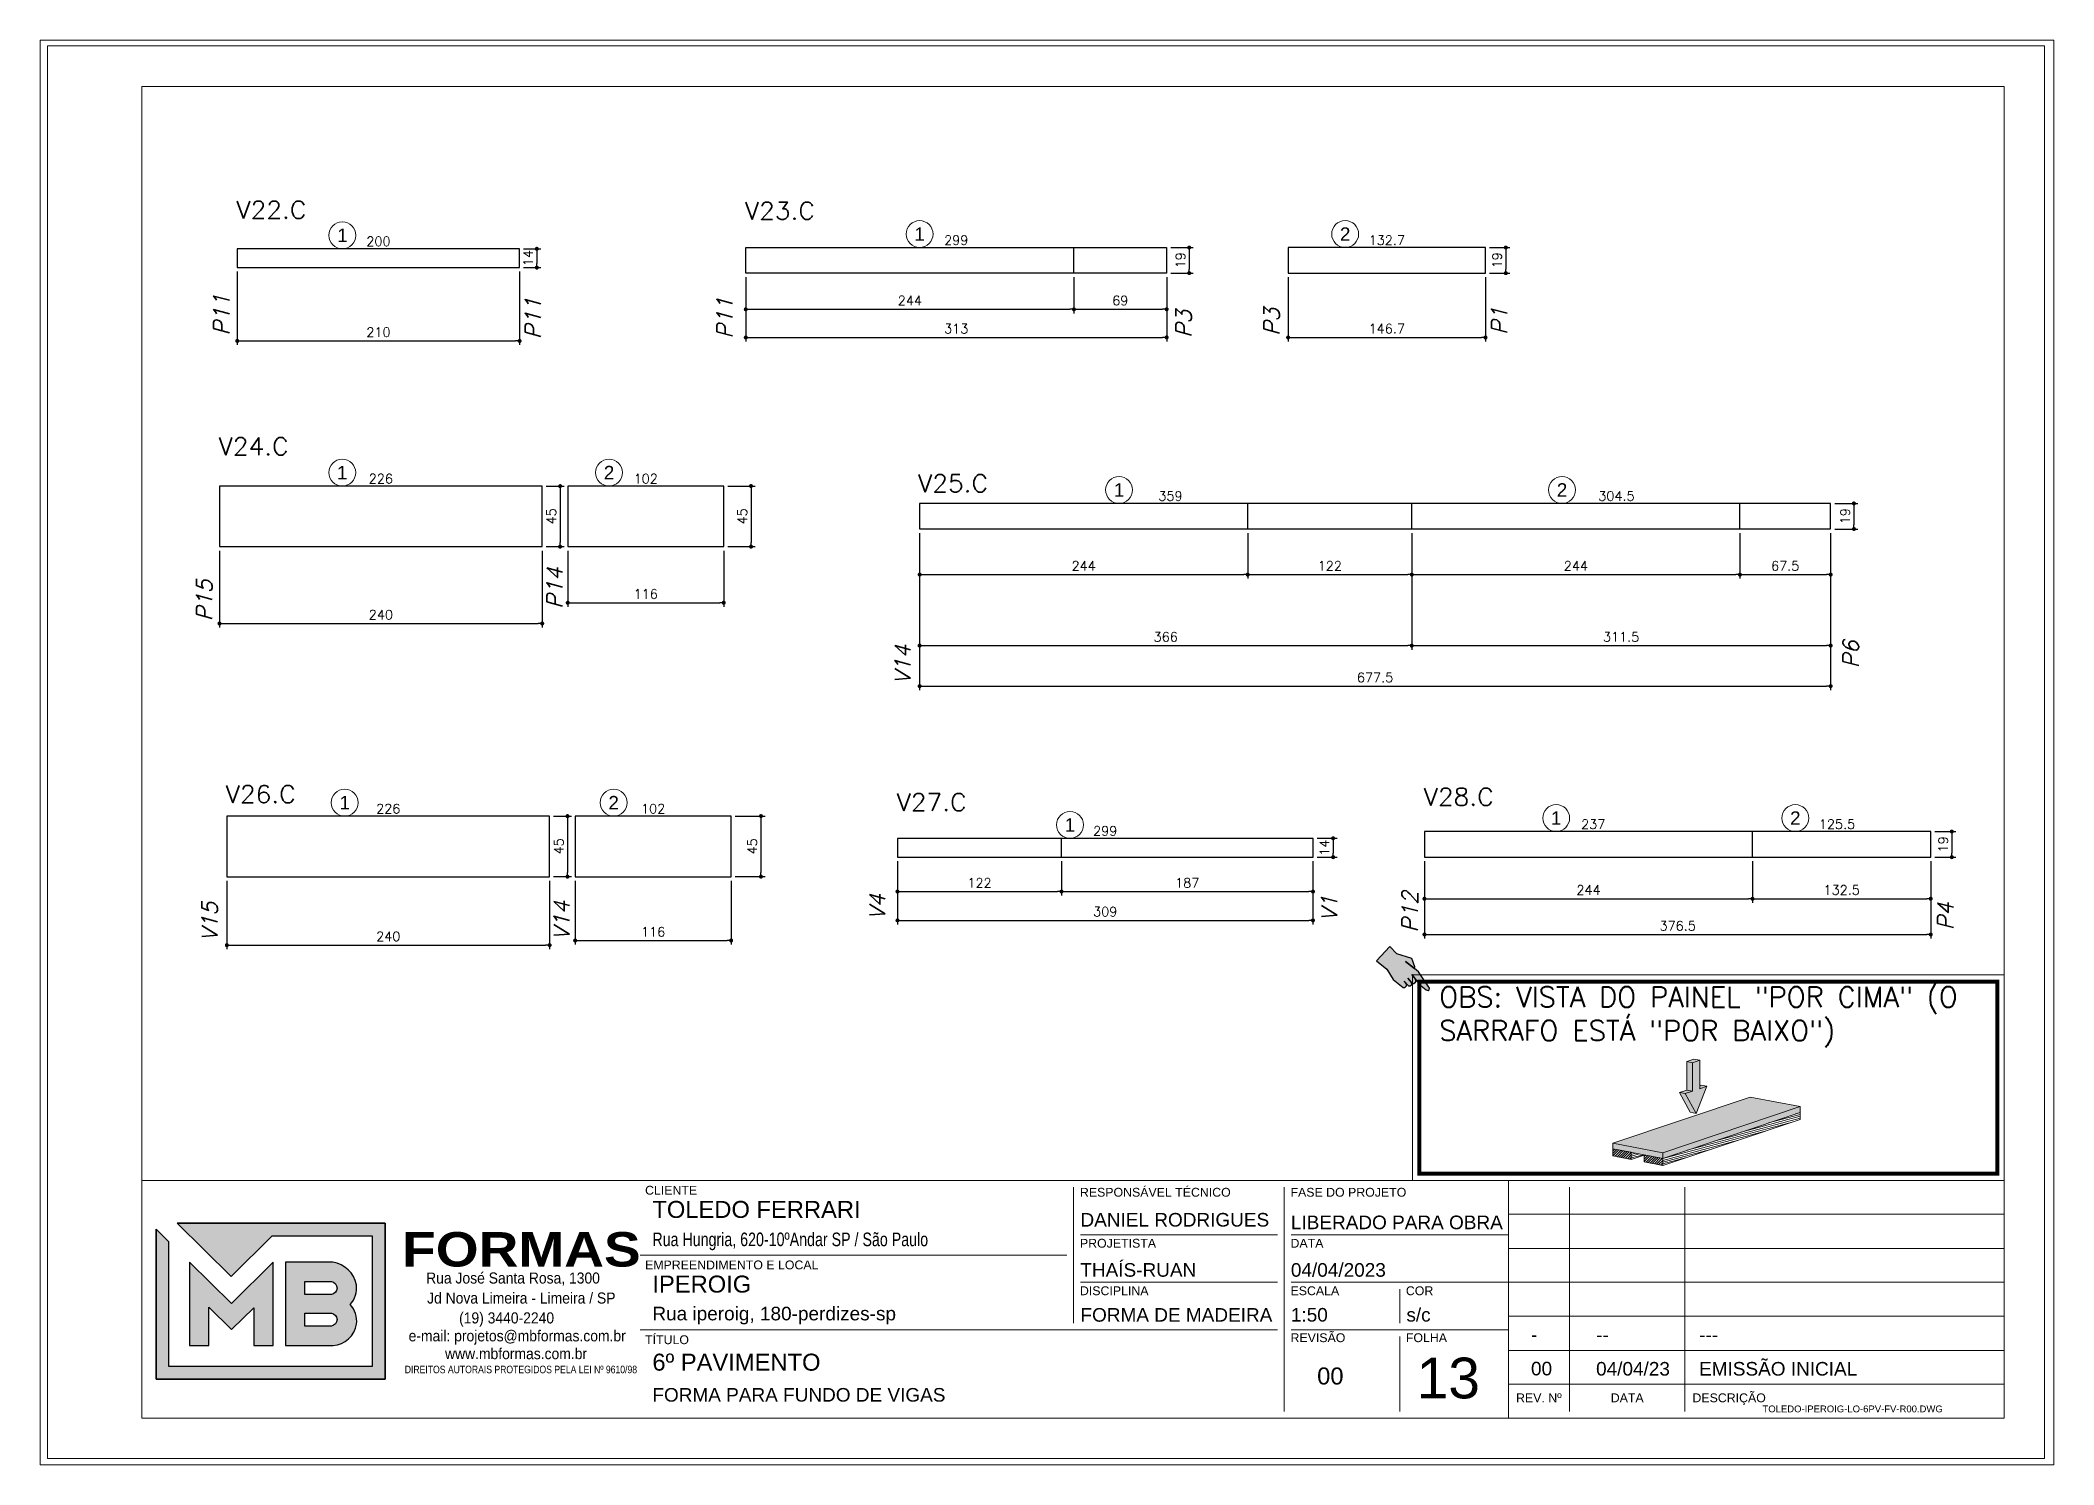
# Paper-space layout '13' of a CAD drawing. Extents: x 399.1 to 428.8, y 284.8 to 305.8.
# The model-space entities are those that its viewports show. They can reach past a viewport. Long polylines and large blocks are cut down to what shows.
import ezdxf
from ezdxf.enums import TextEntityAlignment as Align
from ezdxf.lldxf.tags import DXFTag

# ---------------------------------------------------------------- set-up
doc = ezdxf.new("R2010")
doc.units = 0
doc.header["$PDMODE"] = 2
doc.header["$PDSIZE"] = 10
doc.linetypes.add('CABLIN', pattern=[0.35, 0.25, -0.1])
doc.layers.get('0').update_dxf_attribs({"lineweight": 13})
doc.layers.get('Defpoints').update_dxf_attribs({"lineweight": 13})
for name, color, linetype, lineweight in [('contorno de painel', 7, 'Continuous', 13), ('cotas', 4, 'Continuous', 13), ('FOLHA MB', 7, 'Continuous', 13), ('HACHURACONCRETO', 7, 'Continuous', 13), ('Romaneio', 1, 'Continuous', 13), ('texto de viga', 7, 'Continuous', 13)]:
    doc.layers.add(name, color=color, linetype=linetype, lineweight=lineweight)
for name, color, linetype in [('Cota Sarrafo', 180, 'Continuous'), ('MB_LOGO', 254, 'Continuous'), ('Painéis', 200, 'Continuous'), ('REGUA-80', 111, 'Continuous'), ('TEXTO_GERAL', 7, 'Continuous'), ('va165-sec', 5, 'DASHED')]:
    doc.layers.add(name, color=color, linetype=linetype)
doc.layers.add('VIEW', color=252, linetype='Continuous', lineweight=13, plot=False)
doc.styles.add('ARIAL', font='arial.ttf', dxfattribs={"oblique": 15, "height": 25})
doc.styles.add('MB_C01', font='arial.ttf', dxfattribs={"height": 1.3})
doc.styles.add('MB_C02', font='arial.ttf', dxfattribs={"height": 2})
doc.styles.add('MB_C03', font='arial.ttf', dxfattribs={"height": 2.5})
doc.styles.add('MB_C04', font='arial.ttf', dxfattribs={"height": 6})
doc.styles.add('MB_LOGO', font='ariblk.ttf', dxfattribs={"height": 75})
doc.styles.add('MB_TEXT', font='ARIALN.TTF', dxfattribs={"height": 10})
doc.styles.add('REGUA-120', font='ROMANS.shx', dxfattribs={"height": 15})
doc.styles.add('ROMANS', font='romans.shx')
tags = doc.linetypes.add('DASHED', pattern=[0.75, 0.5, -0.25]).pattern_tags.tags
tags[6:7] = [DXFTag(74, 4), DXFTag(75, 0), DXFTag(340, '0'), DXFTag(46, 1.0), DXFTag(50, 0.0), DXFTag(44, 0.0), DXFTag(45, 0.0)]
tags[4:5] = [DXFTag(74, 4), DXFTag(75, 0), DXFTag(340, '0'), DXFTag(46, 1.0), DXFTag(50, 0.0), DXFTag(44, 0.0), DXFTag(45, 0.0)]
doc.dimstyles.new('PAINEL', dxfattribs={"dimtxt": 7, "dimasz": 3, "dimexe": 3, "dimexo": 3, "dimgap": 3, "dimtad": 1, "dimdec": 1, "dimzin": 12, "dimdsep": 46, "dimtxsty": 'ROMANS', "dimblk": 'DOT', "dimcen": 0, "dimclrd": 4, "dimclre": 4, "dimclrt": 240, "dimadec": 1, "dimazin": 3, "dimtfac": 1, "dimtdec": 1, "dimtmove": 0, "dimatfit": 3, "dimfxl": 0, "dimtolj": 1, "dimtzin": 12, "dimarcsym": 0})
doc.dimstyles.new('projeto2', dxfattribs={"dimtxt": 7, "dimasz": 5, "dimexe": 1.25, "dimexo": 2.5, "dimgap": 2, "dimtad": 1, "dimdec": 1, "dimdsep": 46, "dimtxsty": 'ROMANS', "dimblk": 'OBLIQUE', "dimcen": 10, "dimdle": 1, "dimse1": 1, "dimse2": 1, "dimsd1": 1, "dimsd2": 1, "dimclrd": 256, "dimclre": 256, "dimclrt": 3, "dimadec": 0, "dimazin": 0, "dimtfac": 1, "dimtdec": 1, "dimtmove": 0, "dimatfit": 3, "dimldrblk": 'OBLIQUE', "dimfxl": 0, "dimlwd": -1, "dimlwe": -1, "dimarcsym": 0})

psp = doc.layouts.new('13')

msp = doc.modelspace()

# ---------------------------------------------------------------- texts
at = {"layer": 'Romaneio', "color": 7, "style": 'ARIAL'}
for s, p in [('1', (-18872.23, 6141.48)), ('1', (-18442.95, 6142.41)), ('2', (-18126.46, 6142.41)), ('1', (-18872.33, 5965.13)), ('2', (-18673.9, 5965.13)), ('1', (-18294.61, 5952.24)), ('2', (-17965.16, 5952.24)), ('1', (-18870.49, 5719.78)), ('2', (-18670.45, 5719.78)), ('1', (-18331.11, 5703.27)), ('1', (-17969.53, 5708.33)), ('2', (-17791.69, 5708.33))]:
    msp.add_text(s, height=10, dxfattribs=at).set_placement(p, align=Align.MIDDLE_CENTER)
at = {"layer": 'texto de viga', "color": 215, "style": 'REGUA-120', "oblique": 15}
for s, p in [('P11', (-18956.26, 6067)), ('P11', (-18724.56, 6064.37)), ('P11', (-18582, 6064.67)), ('P3', (-18240.63, 6065.24)), ('P3', (-18175.17, 6066.81)), ('P1', (-18005.89, 6067.41)), ('P15', (-18969, 5854.78)), ('P14', (-18708.43, 5863.94)), ('P6', (-17744.52, 5819.68)), ('V14', (-18449.59, 5807.75)), ('V15', (-18965.04, 5616.74)), ('V14', (-18703.26, 5617.56)), ('V4', (-18468.54, 5632.68)), ('V1', (-18132.34, 5631.65)), ('P12', (-18072.46, 5623.21)), ('P4', (-17674.11, 5624.92))]:
    msp.add_text(s, height=11.752, rotation=90, dxfattribs=at).set_placement(p)
at = {"layer": 'TEXTO_GERAL', "style": 'REGUA-120', "width": 1.05}
for s, p in [('V22.C', (-18951.02, 6153.95)), ('V23.C', (-18572.83, 6153.26)), ('V24.C', (-18964.25, 5978.13)), ('V25.C', (-18444.07, 5950.64)), ('V26.C', (-18958.95, 5719.61)), ('V27.C', (-18460.01, 5713.63)), ('V28.C', (-18068.04, 5717.59))]:
    msp.add_text(s, height=13, dxfattribs=at).set_placement(p)

# ---------------------------------------------------------------- blocks, each defined once
blk = doc.blocks.new('LOGO2')
at = {"layer": 'MB_LOGO', "linetype": 'Continuous'}
h = blk.add_hatch(color=256, dxfattribs=at)
h.dxf.hatch_style = 1
h.set_gradient(color1=(242, 132, 69), color2=(247, 180, 141), rotation=90, tint=1)
h.paths.add_polyline_path([(7.48, 9.64), (10.45, 12.57), (17.71, 12.57), (17.71, 3.12), (2.97, 3.12), (2.97, 12.14), (2.04, 13.06), (2.04, 2.19), (18.64, 2.19), (18.64, 13.5), (3.56, 13.5)])
h = blk.add_hatch(color=256, dxfattribs=at)
h.dxf.hatch_style = 1
h.set_gradient(color1=(242, 132, 69), color2=(247, 180, 141), rotation=90, tint=1)
h.paths.add_polyline_path([(10.52, 4.64), (10.52, 10.66), (7.5, 7.68), (4.47, 10.66), (4.47, 4.64), (5.86, 4.64), (5.86, 7.4), (7.51, 5.78), (9.13, 7.37), (9.13, 4.64)])
h = blk.add_hatch(color=256, dxfattribs=at)
h.dxf.hatch_style = 1
h.set_gradient(color1=(242, 132, 69), color2=(247, 180, 141), rotation=90, tint=1)
h.paths.add_polyline_path([(11.42, 10.66), (11.42, 4.64), (14.89, 4.64, 0.350532), (16.57, 6.18, 0.219217), (16.12, 7.6, 0.21502), (16.57, 9.03, 0.319901), (14.85, 10.66)])
h.paths.add_polyline_path([(14.75, 8.33), (12.82, 8.33), (12.82, 9.26), (14.63, 9.26, -1)], flags=16)
h.paths.add_polyline_path([(14.75, 6.04), (12.82, 6.04), (12.82, 6.97), (14.63, 6.97, -1)], flags=16)
blk.add_lwpolyline([(3.56, 13.5), (18.64, 13.5), (18.64, 2.19), (2.04, 2.19), (2.04, 13.06)], dxfattribs=at)
at = {"layer": 'MB_LOGO', "color": 31, "linetype": 'Continuous', "true_color": 0xf7b48d}
for points in [[(10.45, 12.57), (17.71, 12.57), (17.71, 3.12), (2.97, 3.12), (2.97, 12.14), (2.04, 13.06), (2.04, 2.19), (18.64, 2.19), (18.64, 13.5), (3.56, 13.5), (7.48, 9.64)], [(4.47, 10.66), (4.47, 4.64), (5.86, 4.64), (5.86, 7.4), (7.51, 5.78), (9.13, 7.37), (9.13, 4.64), (10.52, 4.64), (10.52, 10.66), (7.5, 7.68)]]:
    blk.add_lwpolyline(points, close=True, dxfattribs=at)
for points in [[(16.57, 9.03, 0.319901), (14.85, 10.66), (11.42, 10.66), (11.42, 4.64), (14.89, 4.64, 0.350532), (16.57, 6.18, 0.219217), (16.12, 7.6, 0.21502)], [(12.82, 9.26), (14.75, 9.26, -0.880235), (14.75, 8.33), (12.82, 8.33)], [(12.82, 6.97), (14.75, 6.97, -0.880235), (14.75, 6.04), (12.82, 6.04)]]:
    blk.add_lwpolyline(points, format="xyb", close=True, dxfattribs=at)
at = {"layer": 'MB_LOGO', "color": 0, "linetype": 'Continuous', "style": 'MB_LOGO'}
blk.add_text('FORMAS', height=2.496, dxfattribs=at).set_placement((19.88, 10.35))
at = {"layer": 'MB_LOGO', "color": 0, "style": 'MB_TEXT', "width": 1.1}
for s, p in [('Rua José Santa Rosa, 1300', (21.62, 9.12)), ('Jd Nova Limeira - Limeira / SP', (21.69, 7.67)), ('(19) 3440-2240', (24.01, 6.23)), ('e-mail: projetos@mbformas.com.br', (20.35, 4.93)), ('www.mbformas.com.br', (22.99, 3.64))]:
    blk.add_text(s, height=0.7993, dxfattribs=at).set_placement(p)
at = {"layer": 'MB_LOGO', "color": 252, "style": 'MB_TEXT'}
blk.add_text('DIREITOS AUTORAIS PROTEGIDOS PELA LEI Nº 9610/98', height=0.546, dxfattribs=at).set_placement((20.07, 2.62))
blk = doc.blocks.new('A$Ceb89ac90')
at = {"color": 1}
for p, q in [((1086.3, 356.7), (70, 356.7)), ((763, 351.7), (763, 250.7)), ((919.6, 351.7), (919.6, 185)), ((1086.3, 356.7), (1086.3, 179.9)), ((1455, 356.7), (1086.3, 356.7)), ((1131.8, 185), (1131.8, 351.7)), ((1217.6, 351.7), (1217.6, 185)), ((1455, 331.5), (1086.3, 331.5)), ((914.6, 316.3), (768.1, 316.3)), ((1086.3, 316.3), (924.7, 316.3)), ((758, 301.2), (440.7, 301.2)), ((1455, 306.2), (1086.3, 306.2)), ((914.6, 281), (768.1, 281)), ((1086.3, 281), (924.7, 281)), ((1005.5, 275.9), (1005.5, 250.7)), ((1455, 281), (1086.3, 281)), ((1455, 255.7), (1086.3, 255.7)), ((914.6, 245.6), (440.7, 245.6)), ((1086.3, 245.6), (924.7, 245.6)), ((1005.5, 240.6), (1005.5, 185)), ((1455, 230.4), (1086.3, 230.4)), ((1455, 205.2), (1086.3, 205.2))]:
    blk.add_line(p, q, dxfattribs=at)
for points in [[(0, 1199.9), (0, 149.9), (1485, 149.9), (1485, 1199.9)], [(70, 1169.9), (70, 179.9), (1455, 179.9), (1455, 1169.9)]]:
    blk.add_lwpolyline(points, close=True, dxfattribs=at)
at = {"xscale": 10.25810868844649, "yscale": 10.25810868844649, "zscale": 10.25810868844649}
blk.add_blockref('LOGO2', (59.7, 186.5), dxfattribs=at)
at = {"color": 6, "style": 'MB_C01'}
for s, height, p in [('CLIENTE', 6.57, (444.3, 346.1)), ('RESPONSÁVEL TÉCNICO', 6.566, (767.7, 344.6)), ('FASE DO PROJETO', 6.566, (924.3, 344.6)), ('PROJETISTA', 6.57, (767.7, 306.7)), ('DATA', 6.57, (924.3, 306.7)), ('EMPREENDIMENTO E LOCAL', 6.566, (444.3, 290.6)), ('DISCIPLINA', 6.57, (767.7, 271.4)), ('ESCALA', 6.57, (924.3, 271.4)), ('COR', 6.57, (1010.1, 271.4)), ('TÍTULO', 6.57, (444.3, 235)), ('REVISÃO', 6.57, (924.3, 236.5)), ('FOLHA', 6.57, (1010.1, 236.5))]:
    blk.add_text(s, height=height, dxfattribs=at).set_placement(p)
at = {"color": 5, "style": 'MB_C02'}
for s, p in [('DANIEL RODRIGUES', (768.1, 322.4)), ('FORMA DE MADEIRA', (768.1, 251.7))]:
    blk.add_text(s, height=10.102, dxfattribs=at).set_placement(p)
at = {"color": 6, "style": 'MB_C01'}
for s, p in [('REV. Nº', (1109, 195.1)), ('DATA', (1174.7, 195.1)), ('DESCRIÇÃO', (1250.5, 195.1))]:
    blk.add_text(s, height=6.57, dxfattribs=at).set_placement(p, align=Align.MIDDLE_CENTER)
at = {"insert": (1275.3, 189.4), "char_height": 5.051, "width": 210.818, "attachment_point": 1, "style": 'MB_C04'}
blk.add_mtext('TOLEDO-IPEROIG-LO-6PV-FV-R00.DWG', dxfattribs=at)
at = {"color": 5}
for tag, p, height, style in [('REV_05', (1103.1, 338.1), 10.1, 'MB_C02'), ('DATA_REV_05', (1151.5, 337.9), 10.1, 'MB_C02'), ('INFO_REV_05', (1228.1, 337.9), 10.1, 'MB_C02'), ('CLIENTE', (449.7, 328.8), 12.6, 'MB_C03'), ('FASE', (924.6, 320.5), 10.1, 'MB_C02'), ('REV_04', (1103.1, 312.8), 10.1, 'MB_C02'), ('DATA_REV_04', (1151.5, 312.7), 10.1, 'MB_C02'), ('INFO_REV_04', (1228.1, 312.7), 10.1, 'MB_C02'), ('OBRA', (449.7, 273.3), 12.6, 'MB_C03'), ('PROJETISTA', (768, 285.1), 10.1, 'MB_C02'), ('DATA', (924.6, 285.1), 10.1, 'MB_C02'), ('REV_03', (1103.1, 287.6), 10.1, 'MB_C02'), ('DATA_REV_03', (1151.5, 287.4), 10.1, 'MB_C02'), ('INFO_REV_03', (1228.1, 287.4), 10.1, 'MB_C02'), ('REV_02', (1103.1, 262.3), 10.1, 'MB_C02'), ('DATA_REV_02', (1151.5, 262.1), 10.1, 'MB_C02'), ('INFO_REV_02', (1228.1, 262.1), 10.1, 'MB_C02'), ('ESC', (924.6, 251.8), 10.1, 'MB_C02'), ('COR', (1010.5, 251.8), 10.1, 'MB_C02'), ('REV_01', (1103.1, 237.1), 10.1, 'MB_C02'), ('DATA_REV_01', (1151.5, 236.9), 10.1, 'MB_C02'), ('INFO_REV_01', (1228.1, 236.9), 10.1, 'MB_C02'), ('PAVIMENTO', (449.7, 215.3), 12.6, 'MB_C03'), ('FL', (1018.1, 194.7), 30.3, 'MB_C04'), ('REV', (944.1, 205), 12.6, 'MB_C03'), ('REV_00', (1103.1, 211.8), 10.1, 'MB_C02'), ('DATA_REV_00', (1151.5, 211.6), 10.1, 'MB_C02'), ('EMISSÃO_INICIAL', (1228.1, 211.6), 10.1, 'MB_C02')]:
    blk.add_attdef(tag, p, '', height=height, dxfattribs=dict(at, style=style))
at = {"color": 6, "style": 'MB_C02'}
for tag, p in [('ENDEREÇO_CLIENTE', (449.7, 307.8)), ('ENDEREÇO_OBRA', (449.7, 252.7)), ('TIPO_DE_PROJETO', (449.7, 192.3))]:
    blk.add_attdef(tag, p, '', height=10.1, dxfattribs=at)
blk = doc.blocks.new('INDICADOR')
at = {"layer": 'va165-sec', "ltscale": 100}
blk.add_hatch(color=61, dxfattribs=at).paths.add_polyline_path([(-59.7, -24.5), (-37.5, -24.3), (-35.4, -22.8), (-34.7, -18.5), (-36.9, -15.9), (-32.1, -16.5), (-29.9, -15.1), (-29.3, -11.2), (-31.5, -8.9), (-29.5, -9.3), (-27.5, -7.7), (-26.6, -3.4), (-28.9, -0.4), (-18.5, -2.8), (-3.7, -3.1), (-0.7, -1.9), (0, 0), (-1.3, 2.8), (-2.9, 3.5), (-33.7, 13.2), (-42.6, 13.1), (-44, 16), (-56.7, 23.9), (-82.1, 13.8), (-99.5, 16.7), (-102.1, -17), (-79.1, -17.5)])
at = {"layer": 'REGUA-80', "color": 1}
blk.add_lwpolyline([(-102.1, -17), (-79.1, -17.5), (-59.7, -24.5), (-37.5, -24.3), (-35.4, -22.8), (-34.7, -18.5), (-36.9, -15.9), (-43.1, -15.1), (-32.1, -16.5), (-29.9, -15.1), (-29.3, -11.2), (-31.5, -8.9), (-41.5, -7), (-29.5, -9.3), (-27.5, -7.7), (-26.6, -3.4), (-28.9, -0.4), (-39.8, 2.2), (-18.5, -2.8), (-3.7, -3.1), (-0.7, -1.9), (0, 0), (-1.3, 2.8), (-2.9, 3.5), (-33.7, 13.2), (-42.6, 13.1), (-61.9, 12.9), (-42.6, 13.1), (-44, 16), (-56.7, 23.9), (-82.1, 13.8), (-99.5, 16.7), (-102.1, -17)], dxfattribs=at)
blk = doc.blocks.new('DEDADA')
at = {"linetype": 'Continuous', "ltscale": 100, "xscale": 0.5000000000004939, "yscale": 0.5000000000004939, "zscale": 0.5000000000004939, "rotation": 321.5463332659798}
blk.add_blockref('INDICADOR', (63.1, 17), dxfattribs=at)
blk = doc.blocks.new('FDSFSDFSDF')
at = {"layer": 'HACHURACONCRETO'}
h = blk.add_hatch(color=1, dxfattribs=at)
h.dxf.hatch_style = 1
h.paths.add_polyline_path([(-20956.4, 7327.5), (-20960.7, 7328.3), (-20960.7, 7307.2), (-20956.4, 7306.3)], flags=17)
h.paths.add_polyline_path([(-20951, 7329.3), (-20956.4, 7327.5), (-20956.4, 7306.3), (-20961.8, 7304.5), (-20953.7, 7289.8), (-20945.6, 7310), (-20951, 7308.2)])
h.paths.add_polyline_path([(-20961.8, 7304.5), (-20966.1, 7305.3), (-20958, 7290.7), (-20953.7, 7289.8)])
h.paths.add_polyline_path([(-20956.4, 7306.3), (-20960.7, 7307.2), (-20966.1, 7305.3), (-20961.8, 7304.5)])
h.paths.add_polyline_path([(-20945.6, 7310), (-20949.9, 7310.8), (-20951, 7310.4), (-20951, 7308.2)], flags=17)
h.paths.add_polyline_path([(-20951, 7329.3), (-20955.3, 7330.1), (-20960.7, 7328.3), (-20956.4, 7327.5)])
h = blk.add_hatch(color=253, dxfattribs=at)
h.dxf.hatch_style = 1
h.paths.add_polyline_path([(-20876.3, 7294.9), (-20913.5, 7302), (-21015.7, 7267.8), (-20978.5, 7260.6)])
h.paths.add_polyline_path([(-21015.7, 7267.8), (-21015.7, 7263.5), (-20978.5, 7256.4), (-20978.5, 7260.6)])
h.paths.add_polyline_path([(-20876.3, 7290.6), (-20876.3, 7294.9), (-20978.5, 7260.6), (-20978.5, 7256.4)])
h = blk.add_hatch(dxfattribs=at)
h.set_pattern_fill('ANSI31', color=252, scale=0.409149, angle=150)
h.set_pattern_definition([(195, (7609.989, -2957.4306), (0.336218163, -1.254783266), [])])
h.paths.add_polyline_path([(-20992.2, 7258.9), (-20992.2, 7259), (-21002, 7260.9), (-21002, 7255.6)])
h.paths.add_polyline_path([(-20876.3, 7285.4), (-20876.3, 7290.6), (-20978.5, 7256.4), (-20978.5, 7251.1)])
h = blk.add_hatch(dxfattribs=at)
h.set_pattern_fill('ANSI31', color=252, scale=0.409149)
h.set_pattern_definition([(45, (7609.989, -2957.4306), (-0.918565103, 0.918565103), [])])
h.paths.add_polyline_path([(-21002, 7260.9), (-21015.7, 7263.5), (-21015.7, 7258.3), (-21002, 7255.6)])
h.paths.add_polyline_path([(-20978.5, 7256.4), (-20992.2, 7259), (-20992.2, 7253.8), (-20978.5, 7251.1)])
at = {"color": 0, "linetype": 'Continuous', "lineweight": 0, "extrusion": (5.55112e-17, 0.967349, 0.253449)}
for p, q in [((-20960.7, 7328.3), (-20955.3, 7330.1)), ((-20956.4, 7327.5), (-20960.7, 7328.3)), ((-20960.7, 7307.2), (-20960.7, 7328.3)), ((-20951, 7329.3), (-20956.4, 7327.5)), ((-20956.4, 7327.5), (-20956.4, 7306.3)), ((-20951, 7329.3), (-20955.3, 7330.1)), ((-20951, 7308.2), (-20951, 7329.3)), ((-20953.7, 7289.8), (-20945.6, 7310)), ((-20951, 7310.4), (-20949.9, 7310.8)), ((-20945.6, 7310), (-20951, 7308.2)), ((-20945.6, 7310), (-20949.9, 7310.8)), ((-20913.5, 7302), (-21015.7, 7267.8)), ((-20978.5, 7260.6), (-20876.3, 7294.9)), ((-20966.1, 7305.3), (-20960.7, 7307.2)), ((-20961.8, 7304.5), (-20966.1, 7305.3)), ((-20958, 7290.7), (-20966.1, 7305.3)), ((-20956.4, 7306.3), (-20961.8, 7304.5)), ((-20961.8, 7304.5), (-20953.7, 7289.8)), ((-20956.4, 7306.3), (-20960.7, 7307.2)), ((-20876.3, 7294.9), (-20913.5, 7302)), ((-20876.3, 7290.6), (-20876.3, 7294.9)), ((-20876.3, 7290.6), (-20978.5, 7256.4)), ((-20876.3, 7290.6), (-20978.5, 7256.4)), ((-20876.3, 7285.4), (-20978.5, 7251.1)), ((-20953.7, 7289.8), (-20958, 7290.7)), ((-20876.3, 7290.6), (-20876.3, 7285.4)), ((-21015.7, 7267.8), (-20978.5, 7260.6)), ((-21015.7, 7263.5), (-21015.7, 7267.8)), ((-21015.7, 7263.5), (-21015.7, 7258.3)), ((-21015.7, 7263.5), (-21002, 7260.9)), ((-20978.5, 7256.4), (-21015.7, 7263.5)), ((-21002, 7255.6), (-21015.7, 7258.3)), ((-21002, 7260.9), (-21002, 7255.6)), ((-20992.2, 7258.9), (-21002, 7255.6)), ((-20978.5, 7256.4), (-20992.2, 7259)), ((-20992.2, 7259), (-20992.2, 7253.8)), ((-20978.5, 7251.1), (-20992.2, 7253.8)), ((-20978.5, 7256.4), (-20978.5, 7260.6)), ((-20978.5, 7256.4), (-20978.5, 7251.1))]:
    blk.add_line(p, q, dxfattribs=at)
blk.add_lwpolyline([(-21164.5, 7392.8), (-20724.6, 7392.8), (-20724.6, 7240), (-21164.5, 7240)], close=True)
at = {"const_width": 3}
blk.add_lwpolyline([(-21159.5, 7387.8), (-20729.6, 7387.8), (-20729.6, 7245), (-21159.5, 7245)], close=True, dxfattribs=at)
at = {"lineweight": 5, "xscale": 0.8622490710097133, "yscale": 0.8622490710097133, "zscale": 0.2874163570032379}
blk.add_blockref('DEDADA', (-21206.7, 7367), dxfattribs=at)
at = {"layer": 'contorno de painel', "linetype": 'CABLIN', "insert": (-21144.8, 7383.9), "char_height": 15, "attachment_point": 1, "style": 'ROMANS'}
blk.add_mtext_dynamic_manual_height_columns('OBS: VISTA DO PAINEL "POR CIMA" (O SARRAFO ESTÁ "POR BAIXO")', width=429.807, gutter_width=45, heights=[0], dxfattribs=at)
blk = doc.blocks.new('_Dot')
at = {"color": 0, "linetype": 'ByBlock', "lineweight": -2}
blk.add_line((-0.5, 0), (-1, 0), dxfattribs=at)
at = {"color": 0, "linetype": 'ByBlock', "const_width": 0.5}
blk.add_lwpolyline([(-0.25, 0, 1), (0.25, 0, 1)], format="xyb", close=True, dxfattribs=at)
blk = doc.blocks.new('*D887')
at = {"layer": 'cotas', "color": 4, "lineweight": -2, "transparency": 16777216}
for p, q in [((-18950.4, 6114.5), (-18950.4, 6060)), ((-18740.4, 6114.5), (-18740.4, 6060)), ((-18947.4, 6063), (-18743.4, 6063))]:
    blk.add_line(p, q, dxfattribs=at)
at = {"layer": 'Defpoints', "color": 0, "transparency": 16777216}
for p in [(-18950.4, 6117.5), (-18740.4, 6117.5), (-18740.4, 6063)]:
    blk.add_point(p, dxfattribs=at)
at = {"layer": 'cotas', "color": 4, "lineweight": -2, "transparency": 16777216, "xscale": 3, "yscale": 3, "zscale": 3, "rotation": 180}
blk.add_blockref('_Dot', (-18950.4, 6063), dxfattribs=at)
at = {"layer": 'cotas', "color": 4, "lineweight": -2, "transparency": 16777216, "xscale": 3, "yscale": 3, "zscale": 3}
blk.add_blockref('_Dot', (-18740.4, 6063), dxfattribs=at)
at = {"layer": 'cotas', "color": 240, "transparency": 16777216, "insert": (-18845.4, 6069.5), "char_height": 7, "attachment_point": 5, "style": 'ROMANS'}
blk.add_mtext('\\A1;210', dxfattribs=at)
blk = doc.blocks.new('*D888')
at = {"layer": 'cotas', "color": 4, "lineweight": -2, "transparency": 16777216}
for p, q in [((-18737.4, 6131.5), (-18724.6, 6131.5)), ((-18727.6, 6128.5), (-18727.6, 6120.5)), ((-18737.4, 6117.5), (-18724.6, 6117.5))]:
    blk.add_line(p, q, dxfattribs=at)
at = {"layer": 'Defpoints', "color": 0, "transparency": 16777216}
for p in [(-18740.4, 6131.5), (-18740.4, 6117.5), (-18727.6, 6117.5)]:
    blk.add_point(p, dxfattribs=at)
at = {"layer": 'cotas', "color": 4, "lineweight": -2, "transparency": 16777216, "xscale": 3, "yscale": 3, "zscale": 3}
for p, rotation in [((-18727.6, 6131.5), 90), ((-18727.6, 6117.5), 270)]:
    blk.add_blockref('_Dot', p, dxfattribs=dict(at, rotation=rotation))
at = {"layer": 'cotas', "color": 240, "transparency": 16777216, "insert": (-18734.1, 6124.5), "char_height": 7, "attachment_point": 5, "rotation": 90, "style": 'ROMANS'}
blk.add_mtext('\\A1;14', dxfattribs=at)
blk = doc.blocks.new('*D889')
at = {"layer": 'Defpoints', "color": 0, "transparency": 16777216}
for p in [(-18945.4, 6131.5), (-18745.4, 6131.5), (-18745.4, 6131.5)]:
    blk.add_point(p, dxfattribs=at)
at = {"layer": 'Cota Sarrafo', "color": 3, "transparency": 16777216, "insert": (-18845.4, 6137), "char_height": 7, "attachment_point": 5, "style": 'ROMANS'}
blk.add_mtext('200', dxfattribs=at)
blk = doc.blocks.new('_OBLIQUE')
at = {"color": 0, "linetype": 'ByBlock', "lineweight": -2}
for p, q in [((0, 0), (-1, 0)), ((-0.5, -0.5), (0.5, 0.5))]:
    blk.add_line(p, q, dxfattribs=at)
blk = doc.blocks.new('*D890')
at = {"layer": 'cotas', "color": 4, "lineweight": -2, "transparency": 16777216}
for p, q in [((-18572.2, 6110.4), (-18572.2, 6062.6)), ((-18259.2, 6110.4), (-18259.2, 6062.6)), ((-18569.2, 6065.6), (-18262.2, 6065.6))]:
    blk.add_line(p, q, dxfattribs=at)
at = {"layer": 'Defpoints', "color": 0, "transparency": 16777216}
for p in [(-18572.2, 6113.4), (-18259.2, 6113.4), (-18259.2, 6065.6)]:
    blk.add_point(p, dxfattribs=at)
at = {"layer": 'cotas', "color": 4, "lineweight": -2, "transparency": 16777216, "xscale": 3, "yscale": 3, "zscale": 3, "rotation": 180}
blk.add_blockref('_Dot', (-18572.2, 6065.6), dxfattribs=at)
at = {"layer": 'cotas', "color": 4, "lineweight": -2, "transparency": 16777216, "xscale": 3, "yscale": 3, "zscale": 3}
blk.add_blockref('_Dot', (-18259.2, 6065.6), dxfattribs=at)
at = {"layer": 'cotas', "color": 240, "transparency": 16777216, "insert": (-18415.7, 6072.1), "char_height": 7, "attachment_point": 5, "style": 'ROMANS'}
blk.add_mtext('\\A1;313', dxfattribs=at)
blk = doc.blocks.new('*D891')
at = {"layer": 'cotas', "color": 4, "lineweight": -2, "transparency": 16777216}
for p, q in [((-18256.2, 6132.4), (-18239.4, 6132.4)), ((-18242.4, 6129.4), (-18242.4, 6116.4)), ((-18256.2, 6113.4), (-18239.4, 6113.4))]:
    blk.add_line(p, q, dxfattribs=at)
at = {"layer": 'Defpoints', "color": 0, "transparency": 16777216}
for p in [(-18259.2, 6132.4), (-18259.2, 6113.4), (-18242.4, 6113.4)]:
    blk.add_point(p, dxfattribs=at)
at = {"layer": 'cotas', "color": 4, "lineweight": -2, "transparency": 16777216, "xscale": 3, "yscale": 3, "zscale": 3}
for p, rotation in [((-18242.4, 6132.4), 90), ((-18242.4, 6113.4), 270)]:
    blk.add_blockref('_Dot', p, dxfattribs=dict(at, rotation=rotation))
at = {"layer": 'cotas', "color": 240, "transparency": 16777216, "insert": (-18248.9, 6122.9), "char_height": 7, "attachment_point": 5, "rotation": 90, "style": 'ROMANS'}
blk.add_mtext('\\A1;19', dxfattribs=at)
blk = doc.blocks.new('*D892')
at = {"layer": 'cotas', "color": 4, "lineweight": -2, "transparency": 16777216}
for p, q in [((-18168.9, 6110.4), (-18168.9, 6062.6)), ((-18022.1, 6110.4), (-18022.1, 6062.6)), ((-18165.9, 6065.6), (-18025.1, 6065.6))]:
    blk.add_line(p, q, dxfattribs=at)
at = {"layer": 'Defpoints', "color": 0, "transparency": 16777216}
for p in [(-18168.9, 6113.4), (-18022.1, 6113.4), (-18022.1, 6065.6)]:
    blk.add_point(p, dxfattribs=at)
at = {"layer": 'cotas', "color": 4, "lineweight": -2, "transparency": 16777216, "xscale": 3, "yscale": 3, "zscale": 3, "rotation": 180}
blk.add_blockref('_Dot', (-18168.9, 6065.6), dxfattribs=at)
at = {"layer": 'cotas', "color": 4, "lineweight": -2, "transparency": 16777216, "xscale": 3, "yscale": 3, "zscale": 3}
blk.add_blockref('_Dot', (-18022.1, 6065.6), dxfattribs=at)
at = {"layer": 'cotas', "color": 240, "transparency": 16777216, "insert": (-18095.5, 6072.1), "char_height": 7, "attachment_point": 5, "style": 'ROMANS'}
blk.add_mtext('\\A1;146.7', dxfattribs=at)
blk = doc.blocks.new('*D893')
at = {"layer": 'cotas', "color": 4, "lineweight": -2, "transparency": 16777216}
for p, q in [((-18019.1, 6132.4), (-18004, 6132.4)), ((-18007, 6129.4), (-18007, 6116.4)), ((-18019.1, 6113.4), (-18004, 6113.4))]:
    blk.add_line(p, q, dxfattribs=at)
at = {"layer": 'Defpoints', "color": 0, "transparency": 16777216}
for p in [(-18022.1, 6132.4), (-18022.1, 6113.4), (-18007, 6113.4)]:
    blk.add_point(p, dxfattribs=at)
at = {"layer": 'cotas', "color": 4, "lineweight": -2, "transparency": 16777216, "xscale": 3, "yscale": 3, "zscale": 3}
for p, rotation in [((-18007, 6132.4), 90), ((-18007, 6113.4), 270)]:
    blk.add_blockref('_Dot', p, dxfattribs=dict(at, rotation=rotation))
at = {"layer": 'cotas', "color": 240, "transparency": 16777216, "insert": (-18013.5, 6122.9), "char_height": 7, "attachment_point": 5, "rotation": 90, "style": 'ROMANS'}
blk.add_mtext('\\A1;19', dxfattribs=at)
blk = doc.blocks.new('*D894')
at = {"layer": 'Defpoints', "color": 0, "transparency": 16777216}
for p in [(-18565.2, 6132.4), (-18266.2, 6132.4), (-18266.2, 6132.4)]:
    blk.add_point(p, dxfattribs=at)
at = {"layer": 'Cota Sarrafo', "color": 3, "transparency": 16777216, "insert": (-18415.7, 6137.9), "char_height": 7, "attachment_point": 5, "style": 'ROMANS'}
blk.add_mtext('299', dxfattribs=at)
blk = doc.blocks.new('*D895')
at = {"layer": 'cotas', "color": 4, "lineweight": -2, "transparency": 16777216}
for p, q in [((-18572.2, 6110.4), (-18572.2, 6083.5)), ((-18328.2, 6110.4), (-18328.2, 6083.5)), ((-18569.2, 6086.5), (-18331.2, 6086.5))]:
    blk.add_line(p, q, dxfattribs=at)
at = {"layer": 'Defpoints', "color": 0, "transparency": 16777216}
for p in [(-18572.2, 6113.4), (-18328.2, 6113.4), (-18328.2, 6086.5)]:
    blk.add_point(p, dxfattribs=at)
at = {"layer": 'cotas', "color": 4, "lineweight": -2, "transparency": 16777216, "xscale": 3, "yscale": 3, "zscale": 3, "rotation": 180}
blk.add_blockref('_Dot', (-18572.2, 6086.5), dxfattribs=at)
at = {"layer": 'cotas', "color": 4, "lineweight": -2, "transparency": 16777216, "xscale": 3, "yscale": 3, "zscale": 3}
blk.add_blockref('_Dot', (-18328.2, 6086.5), dxfattribs=at)
at = {"layer": 'cotas', "color": 240, "transparency": 16777216, "insert": (-18450.2, 6093), "char_height": 7, "attachment_point": 5, "style": 'ROMANS'}
blk.add_mtext('\\A1;244', dxfattribs=at)
blk = doc.blocks.new('*D896')
at = {"layer": 'cotas', "color": 4, "lineweight": -2, "transparency": 16777216}
for p, q in [((-18328.2, 6110.4), (-18328.2, 6083.5)), ((-18259.2, 6110.4), (-18259.2, 6083.5)), ((-18325.2, 6086.5), (-18262.2, 6086.5))]:
    blk.add_line(p, q, dxfattribs=at)
at = {"layer": 'Defpoints', "color": 0, "transparency": 16777216}
for p in [(-18328.2, 6113.4), (-18259.2, 6113.4), (-18259.2, 6086.5)]:
    blk.add_point(p, dxfattribs=at)
at = {"layer": 'cotas', "color": 4, "lineweight": -2, "transparency": 16777216, "xscale": 3, "yscale": 3, "zscale": 3, "rotation": 180}
blk.add_blockref('_Dot', (-18328.2, 6086.5), dxfattribs=at)
at = {"layer": 'cotas', "color": 4, "lineweight": -2, "transparency": 16777216, "xscale": 3, "yscale": 3, "zscale": 3}
blk.add_blockref('_Dot', (-18259.2, 6086.5), dxfattribs=at)
at = {"layer": 'cotas', "color": 240, "transparency": 16777216, "insert": (-18293.7, 6093), "char_height": 7, "attachment_point": 5, "style": 'ROMANS'}
blk.add_mtext('\\A1;69', dxfattribs=at)
blk = doc.blocks.new('*D897')
at = {"layer": 'Defpoints', "color": 0, "transparency": 16777216}
for p in [(-18161.9, 6132.4), (-18029.1, 6132.4), (-18029.1, 6132.4)]:
    blk.add_point(p, dxfattribs=at)
at = {"layer": 'Cota Sarrafo', "color": 3, "transparency": 16777216, "insert": (-18095.5, 6137.9), "char_height": 7, "attachment_point": 5, "style": 'ROMANS'}
blk.add_mtext('132.7', dxfattribs=at)
blk = doc.blocks.new('*D898')
at = {"layer": 'cotas', "color": 4, "lineweight": -2, "transparency": 16777216}
for p, q in [((-18963.6, 5907.1), (-18963.6, 5850)), ((-18723.6, 5907.1), (-18723.6, 5850)), ((-18960.6, 5853), (-18726.6, 5853))]:
    blk.add_line(p, q, dxfattribs=at)
at = {"layer": 'Defpoints', "color": 0, "transparency": 16777216}
for p in [(-18963.6, 5910.1), (-18723.6, 5910.1), (-18723.6, 5853)]:
    blk.add_point(p, dxfattribs=at)
at = {"layer": 'cotas', "color": 4, "lineweight": -2, "transparency": 16777216, "xscale": 3, "yscale": 3, "zscale": 3, "rotation": 180}
blk.add_blockref('_Dot', (-18963.6, 5853), dxfattribs=at)
at = {"layer": 'cotas', "color": 4, "lineweight": -2, "transparency": 16777216, "xscale": 3, "yscale": 3, "zscale": 3}
blk.add_blockref('_Dot', (-18723.6, 5853), dxfattribs=at)
at = {"layer": 'cotas', "color": 240, "transparency": 16777216, "insert": (-18843.6, 5859.5), "char_height": 7, "attachment_point": 5, "style": 'ROMANS'}
blk.add_mtext('\\A1;240', dxfattribs=at)
blk = doc.blocks.new('*D899')
at = {"layer": 'cotas', "color": 4, "lineweight": -2, "transparency": 16777216}
for p, q in [((-18704.6, 5907.1), (-18704.6, 5865.4)), ((-18588.6, 5907.1), (-18588.6, 5865.4)), ((-18701.6, 5868.4), (-18591.6, 5868.4))]:
    blk.add_line(p, q, dxfattribs=at)
at = {"layer": 'Defpoints', "color": 0, "transparency": 16777216}
for p in [(-18704.6, 5910.1), (-18588.6, 5910.1), (-18588.6, 5868.4)]:
    blk.add_point(p, dxfattribs=at)
at = {"layer": 'cotas', "color": 4, "lineweight": -2, "transparency": 16777216, "xscale": 3, "yscale": 3, "zscale": 3, "rotation": 180}
blk.add_blockref('_Dot', (-18704.6, 5868.4), dxfattribs=at)
at = {"layer": 'cotas', "color": 4, "lineweight": -2, "transparency": 16777216, "xscale": 3, "yscale": 3, "zscale": 3}
blk.add_blockref('_Dot', (-18588.6, 5868.4), dxfattribs=at)
at = {"layer": 'cotas', "color": 240, "transparency": 16777216, "insert": (-18646.6, 5874.9), "char_height": 7, "attachment_point": 5, "style": 'ROMANS'}
blk.add_mtext('\\A1;116', dxfattribs=at)
blk = doc.blocks.new('*D900')
at = {"layer": 'cotas', "color": 4, "lineweight": -2, "transparency": 16777216}
for p, q in [((-18585.6, 5955.1), (-18565.3, 5955.1)), ((-18568.3, 5952.1), (-18568.3, 5913.1)), ((-18585.6, 5910.1), (-18565.3, 5910.1))]:
    blk.add_line(p, q, dxfattribs=at)
at = {"layer": 'Defpoints', "color": 0, "transparency": 16777216}
for p in [(-18588.6, 5955.1), (-18588.6, 5910.1), (-18568.3, 5910.1)]:
    blk.add_point(p, dxfattribs=at)
at = {"layer": 'cotas', "color": 4, "lineweight": -2, "transparency": 16777216, "xscale": 3, "yscale": 3, "zscale": 3}
for p, rotation in [((-18568.3, 5955.1), 90), ((-18568.3, 5910.1), 270)]:
    blk.add_blockref('_Dot', p, dxfattribs=dict(at, rotation=rotation))
at = {"layer": 'cotas', "color": 240, "transparency": 16777216, "insert": (-18574.8, 5932.6), "char_height": 7, "attachment_point": 5, "rotation": 90, "style": 'ROMANS'}
blk.add_mtext('\\A1;45', dxfattribs=at)
blk = doc.blocks.new('*D901')
at = {"layer": 'cotas', "color": 4, "lineweight": -2, "transparency": 16777216}
for p, q in [((-18720.6, 5955.1), (-18707.3, 5955.1)), ((-18710.3, 5952.1), (-18710.3, 5913.1)), ((-18720.6, 5910.1), (-18707.3, 5910.1))]:
    blk.add_line(p, q, dxfattribs=at)
at = {"layer": 'Defpoints', "color": 0, "transparency": 16777216}
for p in [(-18723.6, 5955.1), (-18723.6, 5910.1), (-18710.3, 5910.1)]:
    blk.add_point(p, dxfattribs=at)
at = {"layer": 'cotas', "color": 4, "lineweight": -2, "transparency": 16777216, "xscale": 3, "yscale": 3, "zscale": 3}
for p, rotation in [((-18710.3, 5955.1), 90), ((-18710.3, 5910.1), 270)]:
    blk.add_blockref('_Dot', p, dxfattribs=dict(at, rotation=rotation))
at = {"layer": 'cotas', "color": 240, "transparency": 16777216, "insert": (-18716.8, 5932.6), "char_height": 7, "attachment_point": 5, "rotation": 90, "style": 'ROMANS'}
blk.add_mtext('\\A1;45', dxfattribs=at)
blk = doc.blocks.new('*D902')
at = {"layer": 'Defpoints', "color": 0, "transparency": 16777216}
for p in [(-18956.6, 5955.1), (-18730.6, 5955.1), (-18730.6, 5955.1)]:
    blk.add_point(p, dxfattribs=at)
at = {"layer": 'Cota Sarrafo', "color": 3, "transparency": 16777216, "insert": (-18843.6, 5960.6), "char_height": 7, "attachment_point": 5, "style": 'ROMANS'}
blk.add_mtext('226', dxfattribs=at)
blk = doc.blocks.new('*D903')
at = {"layer": 'Defpoints', "color": 0, "transparency": 16777216}
for p in [(-18697.6, 5955.1), (-18595.6, 5955.1), (-18595.6, 5955.1)]:
    blk.add_point(p, dxfattribs=at)
at = {"layer": 'Cota Sarrafo', "color": 3, "transparency": 16777216, "insert": (-18646.6, 5960.6), "char_height": 7, "attachment_point": 5, "style": 'ROMANS'}
blk.add_mtext('102', dxfattribs=at)
blk = doc.blocks.new('*D905')
at = {"layer": 'cotas', "color": 4, "lineweight": -2, "transparency": 16777216}
for p, q in [((-18442.9, 5920.2), (-18442.9, 5803.4)), ((-17765.4, 5920.2), (-17765.4, 5803.4)), ((-18439.9, 5806.4), (-17768.4, 5806.4))]:
    blk.add_line(p, q, dxfattribs=at)
at = {"layer": 'Defpoints', "color": 0, "transparency": 16777216}
for p in [(-18442.9, 5923.2), (-17765.4, 5923.2), (-17765.4, 5806.4)]:
    blk.add_point(p, dxfattribs=at)
at = {"layer": 'cotas', "color": 4, "lineweight": -2, "transparency": 16777216, "xscale": 3, "yscale": 3, "zscale": 3, "rotation": 180}
blk.add_blockref('_Dot', (-18442.9, 5806.4), dxfattribs=at)
at = {"layer": 'cotas', "color": 4, "lineweight": -2, "transparency": 16777216, "xscale": 3, "yscale": 3, "zscale": 3}
blk.add_blockref('_Dot', (-17765.4, 5806.4), dxfattribs=at)
at = {"layer": 'cotas', "color": 240, "transparency": 16777216, "insert": (-18104.2, 5812.9), "char_height": 7, "attachment_point": 5, "style": 'ROMANS'}
blk.add_mtext('\\A1;677.5', dxfattribs=at)
blk = doc.blocks.new('*D906')
at = {"layer": 'cotas', "color": 4, "lineweight": -2, "transparency": 16777216}
for p, q in [((-17762.4, 5942.2), (-17745.1, 5942.2)), ((-17748.1, 5939.2), (-17748.1, 5926.2)), ((-17762.4, 5923.2), (-17745.1, 5923.2))]:
    blk.add_line(p, q, dxfattribs=at)
at = {"layer": 'Defpoints', "color": 0, "transparency": 16777216}
for p in [(-17765.4, 5942.2), (-17765.4, 5923.2), (-17748.1, 5923.2)]:
    blk.add_point(p, dxfattribs=at)
at = {"layer": 'cotas', "color": 4, "lineweight": -2, "transparency": 16777216, "xscale": 3, "yscale": 3, "zscale": 3}
for p, rotation in [((-17748.1, 5942.2), 90), ((-17748.1, 5923.2), 270)]:
    blk.add_blockref('_Dot', p, dxfattribs=dict(at, rotation=rotation))
at = {"layer": 'cotas', "color": 240, "transparency": 16777216, "insert": (-17754.6, 5932.7), "char_height": 7, "attachment_point": 5, "rotation": 90, "style": 'ROMANS'}
blk.add_mtext('\\A1;19', dxfattribs=at)
blk = doc.blocks.new('*D907')
at = {"layer": 'cotas', "color": 4, "lineweight": -2, "transparency": 16777216}
for p, q in [((-18442.9, 5920.2), (-18442.9, 5886.3)), ((-18198.9, 5920.2), (-18198.9, 5886.3)), ((-18439.9, 5889.3), (-18201.9, 5889.3))]:
    blk.add_line(p, q, dxfattribs=at)
at = {"layer": 'Defpoints', "color": 0, "transparency": 16777216}
for p in [(-18442.9, 5923.2), (-18198.9, 5923.2), (-18198.9, 5889.3)]:
    blk.add_point(p, dxfattribs=at)
at = {"layer": 'cotas', "color": 4, "lineweight": -2, "transparency": 16777216, "xscale": 3, "yscale": 3, "zscale": 3, "rotation": 180}
blk.add_blockref('_Dot', (-18442.9, 5889.3), dxfattribs=at)
at = {"layer": 'cotas', "color": 4, "lineweight": -2, "transparency": 16777216, "xscale": 3, "yscale": 3, "zscale": 3}
blk.add_blockref('_Dot', (-18198.9, 5889.3), dxfattribs=at)
at = {"layer": 'cotas', "color": 240, "transparency": 16777216, "insert": (-18320.9, 5895.8), "char_height": 7, "attachment_point": 5, "style": 'ROMANS'}
blk.add_mtext('\\A1;244', dxfattribs=at)
blk = doc.blocks.new('*D908')
at = {"layer": 'cotas', "color": 4, "lineweight": -2, "transparency": 16777216}
for p, q in [((-18198.9, 5920.2), (-18198.9, 5886.3)), ((-18076.9, 5920.2), (-18076.9, 5886.3)), ((-18195.9, 5889.3), (-18079.9, 5889.3))]:
    blk.add_line(p, q, dxfattribs=at)
at = {"layer": 'Defpoints', "color": 0, "transparency": 16777216}
for p in [(-18198.9, 5923.2), (-18076.9, 5923.2), (-18076.9, 5889.3)]:
    blk.add_point(p, dxfattribs=at)
at = {"layer": 'cotas', "color": 4, "lineweight": -2, "transparency": 16777216, "xscale": 3, "yscale": 3, "zscale": 3, "rotation": 180}
blk.add_blockref('_Dot', (-18198.9, 5889.3), dxfattribs=at)
at = {"layer": 'cotas', "color": 4, "lineweight": -2, "transparency": 16777216, "xscale": 3, "yscale": 3, "zscale": 3}
blk.add_blockref('_Dot', (-18076.9, 5889.3), dxfattribs=at)
at = {"layer": 'cotas', "color": 240, "transparency": 16777216, "insert": (-18137.9, 5895.8), "char_height": 7, "attachment_point": 5, "style": 'ROMANS'}
blk.add_mtext('\\A1;122', dxfattribs=at)
blk = doc.blocks.new('*D909')
at = {"layer": 'cotas', "color": 4, "lineweight": -2, "transparency": 16777216}
for p, q in [((-18076.9, 5920.2), (-18076.9, 5886.3)), ((-17832.9, 5920.2), (-17832.9, 5886.3)), ((-18073.9, 5889.3), (-17835.9, 5889.3))]:
    blk.add_line(p, q, dxfattribs=at)
at = {"layer": 'Defpoints', "color": 0, "transparency": 16777216}
for p in [(-18076.9, 5923.2), (-17832.9, 5923.2), (-17832.9, 5889.3)]:
    blk.add_point(p, dxfattribs=at)
at = {"layer": 'cotas', "color": 4, "lineweight": -2, "transparency": 16777216, "xscale": 3, "yscale": 3, "zscale": 3, "rotation": 180}
blk.add_blockref('_Dot', (-18076.9, 5889.3), dxfattribs=at)
at = {"layer": 'cotas', "color": 4, "lineweight": -2, "transparency": 16777216, "xscale": 3, "yscale": 3, "zscale": 3}
blk.add_blockref('_Dot', (-17832.9, 5889.3), dxfattribs=at)
at = {"layer": 'cotas', "color": 240, "transparency": 16777216, "insert": (-17954.9, 5895.8), "char_height": 7, "attachment_point": 5, "style": 'ROMANS'}
blk.add_mtext('\\A1;244', dxfattribs=at)
blk = doc.blocks.new('*D910')
at = {"layer": 'cotas', "color": 4, "lineweight": -2, "transparency": 16777216}
for p, q in [((-17832.9, 5920.2), (-17832.9, 5886.3)), ((-17765.4, 5920.2), (-17765.4, 5886.3)), ((-17829.9, 5889.3), (-17768.4, 5889.3))]:
    blk.add_line(p, q, dxfattribs=at)
at = {"layer": 'Defpoints', "color": 0, "transparency": 16777216}
for p in [(-17832.9, 5923.2), (-17765.4, 5923.2), (-17765.4, 5889.3)]:
    blk.add_point(p, dxfattribs=at)
at = {"layer": 'cotas', "color": 4, "lineweight": -2, "transparency": 16777216, "xscale": 3, "yscale": 3, "zscale": 3, "rotation": 180}
blk.add_blockref('_Dot', (-17832.9, 5889.3), dxfattribs=at)
at = {"layer": 'cotas', "color": 4, "lineweight": -2, "transparency": 16777216, "xscale": 3, "yscale": 3, "zscale": 3}
blk.add_blockref('_Dot', (-17765.4, 5889.3), dxfattribs=at)
at = {"layer": 'cotas', "color": 240, "transparency": 16777216, "insert": (-17799.2, 5895.8), "char_height": 7, "attachment_point": 5, "style": 'ROMANS'}
blk.add_mtext('\\A1;67.5', dxfattribs=at)
blk = doc.blocks.new('*D911')
at = {"layer": 'cotas', "color": 4, "lineweight": -2, "transparency": 16777216}
for p, q in [((-18442.9, 5920.2), (-18442.9, 5833.5)), ((-18076.9, 5920.2), (-18076.9, 5833.5)), ((-18439.9, 5836.5), (-18079.9, 5836.5))]:
    blk.add_line(p, q, dxfattribs=at)
at = {"layer": 'Defpoints', "color": 0, "transparency": 16777216}
for p in [(-18442.9, 5923.2), (-18076.9, 5923.2), (-18076.9, 5836.5)]:
    blk.add_point(p, dxfattribs=at)
at = {"layer": 'cotas', "color": 4, "lineweight": -2, "transparency": 16777216, "xscale": 3, "yscale": 3, "zscale": 3, "rotation": 180}
blk.add_blockref('_Dot', (-18442.9, 5836.5), dxfattribs=at)
at = {"layer": 'cotas', "color": 4, "lineweight": -2, "transparency": 16777216, "xscale": 3, "yscale": 3, "zscale": 3}
blk.add_blockref('_Dot', (-18076.9, 5836.5), dxfattribs=at)
at = {"layer": 'cotas', "color": 240, "transparency": 16777216, "insert": (-18259.9, 5843), "char_height": 7, "attachment_point": 5, "style": 'ROMANS'}
blk.add_mtext('\\A1;366', dxfattribs=at)
blk = doc.blocks.new('*D912')
at = {"layer": 'cotas', "color": 4, "lineweight": -2, "transparency": 16777216}
for p, q in [((-18076.9, 5920.2), (-18076.9, 5833.5)), ((-17765.4, 5920.2), (-17765.4, 5833.5)), ((-18073.9, 5836.5), (-17768.4, 5836.5))]:
    blk.add_line(p, q, dxfattribs=at)
at = {"layer": 'Defpoints', "color": 0, "transparency": 16777216}
for p in [(-18076.9, 5923.2), (-17765.4, 5923.2), (-17765.4, 5836.5)]:
    blk.add_point(p, dxfattribs=at)
at = {"layer": 'cotas', "color": 4, "lineweight": -2, "transparency": 16777216, "xscale": 3, "yscale": 3, "zscale": 3, "rotation": 180}
blk.add_blockref('_Dot', (-18076.9, 5836.5), dxfattribs=at)
at = {"layer": 'cotas', "color": 4, "lineweight": -2, "transparency": 16777216, "xscale": 3, "yscale": 3, "zscale": 3}
blk.add_blockref('_Dot', (-17765.4, 5836.5), dxfattribs=at)
at = {"layer": 'cotas', "color": 240, "transparency": 16777216, "insert": (-17921.2, 5843), "char_height": 7, "attachment_point": 5, "style": 'ROMANS'}
blk.add_mtext('\\A1;311.5', dxfattribs=at)
blk = doc.blocks.new('*D913')
at = {"layer": 'Defpoints', "color": 0, "transparency": 16777216}
for p in [(-18435.9, 5942.2), (-18076.9, 5942.2), (-18076.9, 5942.2)]:
    blk.add_point(p, dxfattribs=at)
at = {"layer": 'Cota Sarrafo', "color": 3, "transparency": 16777216, "insert": (-18256.4, 5947.7), "char_height": 7, "attachment_point": 5, "style": 'ROMANS'}
blk.add_mtext('359', dxfattribs=at)
blk = doc.blocks.new('*D914')
at = {"layer": 'Defpoints', "color": 0, "transparency": 16777216}
for p in [(-18076.9, 5942.2), (-17772.4, 5942.2), (-17772.4, 5942.2)]:
    blk.add_point(p, dxfattribs=at)
at = {"layer": 'Cota Sarrafo', "color": 3, "transparency": 16777216, "insert": (-17924.7, 5947.7), "char_height": 7, "attachment_point": 5, "style": 'ROMANS'}
blk.add_mtext('304.5', dxfattribs=at)
blk = doc.blocks.new('*D915')
at = {"layer": 'cotas', "color": 4, "lineweight": -2, "transparency": 16777216}
for p, q in [((-18958.1, 5661.8), (-18958.1, 5610.9)), ((-18718.1, 5661.8), (-18718.1, 5610.9)), ((-18955.1, 5613.9), (-18721.1, 5613.9))]:
    blk.add_line(p, q, dxfattribs=at)
at = {"layer": 'Defpoints', "color": 0, "transparency": 16777216}
for p in [(-18958.1, 5664.8), (-18718.1, 5664.8), (-18718.1, 5613.9)]:
    blk.add_point(p, dxfattribs=at)
at = {"layer": 'cotas', "color": 4, "lineweight": -2, "transparency": 16777216, "xscale": 3, "yscale": 3, "zscale": 3, "rotation": 180}
blk.add_blockref('_Dot', (-18958.1, 5613.9), dxfattribs=at)
at = {"layer": 'cotas', "color": 4, "lineweight": -2, "transparency": 16777216, "xscale": 3, "yscale": 3, "zscale": 3}
blk.add_blockref('_Dot', (-18718.1, 5613.9), dxfattribs=at)
at = {"layer": 'cotas', "color": 240, "transparency": 16777216, "insert": (-18838.1, 5620.4), "char_height": 7, "attachment_point": 5, "style": 'ROMANS'}
blk.add_mtext('\\A1;240', dxfattribs=at)
blk = doc.blocks.new('*D916')
at = {"layer": 'cotas', "color": 4, "lineweight": -2, "transparency": 16777216}
for p, q in [((-18699.1, 5661.8), (-18699.1, 5614.3)), ((-18583.1, 5661.8), (-18583.1, 5614.3)), ((-18696.1, 5617.3), (-18586.1, 5617.3))]:
    blk.add_line(p, q, dxfattribs=at)
at = {"layer": 'Defpoints', "color": 0, "transparency": 16777216}
for p in [(-18699.1, 5664.8), (-18583.1, 5664.8), (-18583.1, 5617.3)]:
    blk.add_point(p, dxfattribs=at)
at = {"layer": 'cotas', "color": 4, "lineweight": -2, "transparency": 16777216, "xscale": 3, "yscale": 3, "zscale": 3, "rotation": 180}
blk.add_blockref('_Dot', (-18699.1, 5617.3), dxfattribs=at)
at = {"layer": 'cotas', "color": 4, "lineweight": -2, "transparency": 16777216, "xscale": 3, "yscale": 3, "zscale": 3}
blk.add_blockref('_Dot', (-18583.1, 5617.3), dxfattribs=at)
at = {"layer": 'cotas', "color": 240, "transparency": 16777216, "insert": (-18641.1, 5623.8), "char_height": 7, "attachment_point": 5, "style": 'ROMANS'}
blk.add_mtext('\\A1;116', dxfattribs=at)
blk = doc.blocks.new('*D917')
at = {"layer": 'cotas', "color": 4, "lineweight": -2, "transparency": 16777216}
for p, q in [((-18580.1, 5709.8), (-18557.9, 5709.8)), ((-18560.9, 5706.8), (-18560.9, 5667.8)), ((-18580.1, 5664.8), (-18557.9, 5664.8))]:
    blk.add_line(p, q, dxfattribs=at)
at = {"layer": 'Defpoints', "color": 0, "transparency": 16777216}
for p in [(-18583.1, 5709.8), (-18583.1, 5664.8), (-18560.9, 5664.8)]:
    blk.add_point(p, dxfattribs=at)
at = {"layer": 'cotas', "color": 4, "lineweight": -2, "transparency": 16777216, "xscale": 3, "yscale": 3, "zscale": 3}
for p, rotation in [((-18560.9, 5709.8), 90), ((-18560.9, 5664.8), 270)]:
    blk.add_blockref('_Dot', p, dxfattribs=dict(at, rotation=rotation))
at = {"layer": 'cotas', "color": 240, "transparency": 16777216, "insert": (-18567.4, 5687.3), "char_height": 7, "attachment_point": 5, "rotation": 90, "style": 'ROMANS'}
blk.add_mtext('\\A1;45', dxfattribs=at)
blk = doc.blocks.new('*D918')
at = {"layer": 'cotas', "color": 4, "lineweight": -2, "transparency": 16777216}
for p, q in [((-18715.1, 5709.8), (-18701.8, 5709.8)), ((-18704.8, 5706.8), (-18704.8, 5667.8)), ((-18715.1, 5664.8), (-18701.8, 5664.8))]:
    blk.add_line(p, q, dxfattribs=at)
at = {"layer": 'Defpoints', "color": 0, "transparency": 16777216}
for p in [(-18718.1, 5709.8), (-18718.1, 5664.8), (-18704.8, 5664.8)]:
    blk.add_point(p, dxfattribs=at)
at = {"layer": 'cotas', "color": 4, "lineweight": -2, "transparency": 16777216, "xscale": 3, "yscale": 3, "zscale": 3}
for p, rotation in [((-18704.8, 5709.8), 90), ((-18704.8, 5664.8), 270)]:
    blk.add_blockref('_Dot', p, dxfattribs=dict(at, rotation=rotation))
at = {"layer": 'cotas', "color": 240, "transparency": 16777216, "insert": (-18711.3, 5687.3), "char_height": 7, "attachment_point": 5, "rotation": 90, "style": 'ROMANS'}
blk.add_mtext('\\A1;45', dxfattribs=at)
blk = doc.blocks.new('*D919')
at = {"layer": 'Defpoints', "color": 0, "transparency": 16777216}
for p in [(-18951.1, 5709.8), (-18725.1, 5709.8), (-18725.1, 5709.8)]:
    blk.add_point(p, dxfattribs=at)
at = {"layer": 'Cota Sarrafo', "color": 3, "transparency": 16777216, "insert": (-18838.1, 5715.3), "char_height": 7, "attachment_point": 5, "style": 'ROMANS'}
blk.add_mtext('226', dxfattribs=at)
blk = doc.blocks.new('*D920')
at = {"layer": 'Defpoints', "color": 0, "transparency": 16777216}
for p in [(-18692.1, 5709.8), (-18590.1, 5709.8), (-18590.1, 5709.8)]:
    blk.add_point(p, dxfattribs=at)
at = {"layer": 'Cota Sarrafo', "color": 3, "transparency": 16777216, "insert": (-18641.1, 5715.3), "char_height": 7, "attachment_point": 5, "style": 'ROMANS'}
blk.add_mtext('102', dxfattribs=at)
blk = doc.blocks.new('*D921')
at = {"layer": 'cotas', "color": 4, "lineweight": -2, "transparency": 16777216}
for p, q in [((-18459.4, 5676.3), (-18459.4, 5629.3)), ((-18150.4, 5676.3), (-18150.4, 5629.3)), ((-18456.4, 5632.3), (-18153.4, 5632.3))]:
    blk.add_line(p, q, dxfattribs=at)
at = {"layer": 'Defpoints', "color": 0, "transparency": 16777216}
for p in [(-18459.4, 5679.3), (-18150.4, 5679.3), (-18150.4, 5632.3)]:
    blk.add_point(p, dxfattribs=at)
at = {"layer": 'cotas', "color": 4, "lineweight": -2, "transparency": 16777216, "xscale": 3, "yscale": 3, "zscale": 3, "rotation": 180}
blk.add_blockref('_Dot', (-18459.4, 5632.3), dxfattribs=at)
at = {"layer": 'cotas', "color": 4, "lineweight": -2, "transparency": 16777216, "xscale": 3, "yscale": 3, "zscale": 3}
blk.add_blockref('_Dot', (-18150.4, 5632.3), dxfattribs=at)
at = {"layer": 'cotas', "color": 240, "transparency": 16777216, "insert": (-18304.9, 5638.8), "char_height": 7, "attachment_point": 5, "style": 'ROMANS'}
blk.add_mtext('\\A1;309', dxfattribs=at)
blk = doc.blocks.new('*D922')
at = {"layer": 'cotas', "color": 4, "lineweight": -2, "transparency": 16777216}
for p, q in [((-18147.4, 5693.3), (-18132.4, 5693.3)), ((-18135.4, 5690.3), (-18135.4, 5682.3)), ((-18147.4, 5679.3), (-18132.4, 5679.3))]:
    blk.add_line(p, q, dxfattribs=at)
at = {"layer": 'Defpoints', "color": 0, "transparency": 16777216}
for p in [(-18150.4, 5693.3), (-18150.4, 5679.3), (-18135.4, 5679.3)]:
    blk.add_point(p, dxfattribs=at)
at = {"layer": 'cotas', "color": 4, "lineweight": -2, "transparency": 16777216, "xscale": 3, "yscale": 3, "zscale": 3}
for p, rotation in [((-18135.4, 5693.3), 90), ((-18135.4, 5679.3), 270)]:
    blk.add_blockref('_Dot', p, dxfattribs=dict(at, rotation=rotation))
at = {"layer": 'cotas', "color": 240, "transparency": 16777216, "insert": (-18141.9, 5686.3), "char_height": 7, "attachment_point": 5, "rotation": 90, "style": 'ROMANS'}
blk.add_mtext('\\A1;14', dxfattribs=at)
blk = doc.blocks.new('*D923')
at = {"layer": 'cotas', "color": 4, "lineweight": -2, "transparency": 16777216}
for p, q in [((-18459.4, 5676.3), (-18459.4, 5650.7)), ((-18337.4, 5676.3), (-18337.4, 5650.7)), ((-18456.4, 5653.7), (-18340.4, 5653.7))]:
    blk.add_line(p, q, dxfattribs=at)
at = {"layer": 'Defpoints', "color": 0, "transparency": 16777216}
for p in [(-18459.4, 5679.3), (-18337.4, 5679.3), (-18337.4, 5653.7)]:
    blk.add_point(p, dxfattribs=at)
at = {"layer": 'cotas', "color": 4, "lineweight": -2, "transparency": 16777216, "xscale": 3, "yscale": 3, "zscale": 3, "rotation": 180}
blk.add_blockref('_Dot', (-18459.4, 5653.7), dxfattribs=at)
at = {"layer": 'cotas', "color": 4, "lineweight": -2, "transparency": 16777216, "xscale": 3, "yscale": 3, "zscale": 3}
blk.add_blockref('_Dot', (-18337.4, 5653.7), dxfattribs=at)
at = {"layer": 'cotas', "color": 240, "transparency": 16777216, "insert": (-18398.4, 5660.2), "char_height": 7, "attachment_point": 5, "style": 'ROMANS'}
blk.add_mtext('\\A1;122', dxfattribs=at)
blk = doc.blocks.new('*D924')
at = {"layer": 'cotas', "color": 4, "lineweight": -2, "transparency": 16777216}
for p, q in [((-18337.4, 5676.3), (-18337.4, 5650.7)), ((-18150.4, 5676.3), (-18150.4, 5650.7)), ((-18334.4, 5653.7), (-18153.4, 5653.7))]:
    blk.add_line(p, q, dxfattribs=at)
at = {"layer": 'Defpoints', "color": 0, "transparency": 16777216}
for p in [(-18337.4, 5679.3), (-18150.4, 5679.3), (-18150.4, 5653.7)]:
    blk.add_point(p, dxfattribs=at)
at = {"layer": 'cotas', "color": 4, "lineweight": -2, "transparency": 16777216, "xscale": 3, "yscale": 3, "zscale": 3, "rotation": 180}
blk.add_blockref('_Dot', (-18337.4, 5653.7), dxfattribs=at)
at = {"layer": 'cotas', "color": 4, "lineweight": -2, "transparency": 16777216, "xscale": 3, "yscale": 3, "zscale": 3}
blk.add_blockref('_Dot', (-18150.4, 5653.7), dxfattribs=at)
at = {"layer": 'cotas', "color": 240, "transparency": 16777216, "insert": (-18243.9, 5660.2), "char_height": 7, "attachment_point": 5, "style": 'ROMANS'}
blk.add_mtext('\\A1;187', dxfattribs=at)
blk = doc.blocks.new('*D925')
at = {"layer": 'Defpoints', "color": 0, "transparency": 16777216}
for p in [(-18454.4, 5693.3), (-18155.4, 5693.3), (-18155.4, 5693.3)]:
    blk.add_point(p, dxfattribs=at)
at = {"layer": 'Cota Sarrafo', "color": 3, "transparency": 16777216, "insert": (-18304.9, 5698.8), "char_height": 7, "attachment_point": 5, "style": 'ROMANS'}
blk.add_mtext('299', dxfattribs=at)
blk = doc.blocks.new('*D926')
at = {"layer": 'cotas', "color": 4, "lineweight": -2, "transparency": 16777216}
for p, q in [((-18067.5, 5676.3), (-18067.5, 5618.8)), ((-17691, 5676.3), (-17691, 5618.8)), ((-18064.5, 5621.8), (-17694, 5621.8))]:
    blk.add_line(p, q, dxfattribs=at)
at = {"layer": 'Defpoints', "color": 0, "transparency": 16777216}
for p in [(-18067.5, 5679.3), (-17691, 5679.3), (-17691, 5621.8)]:
    blk.add_point(p, dxfattribs=at)
at = {"layer": 'cotas', "color": 4, "lineweight": -2, "transparency": 16777216, "xscale": 3, "yscale": 3, "zscale": 3, "rotation": 180}
blk.add_blockref('_Dot', (-18067.5, 5621.8), dxfattribs=at)
at = {"layer": 'cotas', "color": 4, "lineweight": -2, "transparency": 16777216, "xscale": 3, "yscale": 3, "zscale": 3}
blk.add_blockref('_Dot', (-17691, 5621.8), dxfattribs=at)
at = {"layer": 'cotas', "color": 240, "transparency": 16777216, "insert": (-17879.2, 5628.3), "char_height": 7, "attachment_point": 5, "style": 'ROMANS'}
blk.add_mtext('\\A1;376.5', dxfattribs=at)
blk = doc.blocks.new('*D927')
at = {"layer": 'cotas', "color": 4, "lineweight": -2, "transparency": 16777216}
for p, q in [((-18067.5, 5676.3), (-18067.5, 5645.4)), ((-17823.5, 5676.3), (-17823.5, 5645.4)), ((-18064.5, 5648.4), (-17826.5, 5648.4))]:
    blk.add_line(p, q, dxfattribs=at)
at = {"layer": 'Defpoints', "color": 0, "transparency": 16777216}
for p in [(-18067.5, 5679.3), (-17823.5, 5679.3), (-17823.5, 5648.4)]:
    blk.add_point(p, dxfattribs=at)
at = {"layer": 'cotas', "color": 4, "lineweight": -2, "transparency": 16777216, "xscale": 3, "yscale": 3, "zscale": 3, "rotation": 180}
blk.add_blockref('_Dot', (-18067.5, 5648.4), dxfattribs=at)
at = {"layer": 'cotas', "color": 4, "lineweight": -2, "transparency": 16777216, "xscale": 3, "yscale": 3, "zscale": 3}
blk.add_blockref('_Dot', (-17823.5, 5648.4), dxfattribs=at)
at = {"layer": 'cotas', "color": 240, "transparency": 16777216, "insert": (-17945.5, 5654.9), "char_height": 7, "attachment_point": 5, "style": 'ROMANS'}
blk.add_mtext('\\A1;244', dxfattribs=at)
blk = doc.blocks.new('*D928')
at = {"layer": 'cotas', "color": 4, "lineweight": -2, "transparency": 16777216}
for p, q in [((-17823.5, 5676.3), (-17823.5, 5645.4)), ((-17691, 5676.3), (-17691, 5645.4)), ((-17820.5, 5648.4), (-17694, 5648.4))]:
    blk.add_line(p, q, dxfattribs=at)
at = {"layer": 'Defpoints', "color": 0, "transparency": 16777216}
for p in [(-17823.5, 5679.3), (-17691, 5679.3), (-17691, 5648.4)]:
    blk.add_point(p, dxfattribs=at)
at = {"layer": 'cotas', "color": 4, "lineweight": -2, "transparency": 16777216, "xscale": 3, "yscale": 3, "zscale": 3, "rotation": 180}
blk.add_blockref('_Dot', (-17823.5, 5648.4), dxfattribs=at)
at = {"layer": 'cotas', "color": 4, "lineweight": -2, "transparency": 16777216, "xscale": 3, "yscale": 3, "zscale": 3}
blk.add_blockref('_Dot', (-17691, 5648.4), dxfattribs=at)
at = {"layer": 'cotas', "color": 240, "transparency": 16777216, "insert": (-17757.2, 5654.9), "char_height": 7, "attachment_point": 5, "style": 'ROMANS'}
blk.add_mtext('\\A1;132.5', dxfattribs=at)
blk = doc.blocks.new('*D929')
at = {"layer": 'cotas', "color": 4, "lineweight": -2, "transparency": 16777216}
for p, q in [((-17688, 5698.3), (-17672.3, 5698.3)), ((-17675.3, 5695.3), (-17675.3, 5682.3)), ((-17688, 5679.3), (-17672.3, 5679.3))]:
    blk.add_line(p, q, dxfattribs=at)
at = {"layer": 'Defpoints', "color": 0, "transparency": 16777216}
for p in [(-17691, 5698.3), (-17691, 5679.3), (-17675.3, 5679.3)]:
    blk.add_point(p, dxfattribs=at)
at = {"layer": 'cotas', "color": 4, "lineweight": -2, "transparency": 16777216, "xscale": 3, "yscale": 3, "zscale": 3}
for p, rotation in [((-17675.3, 5698.3), 90), ((-17675.3, 5679.3), 270)]:
    blk.add_blockref('_Dot', p, dxfattribs=dict(at, rotation=rotation))
at = {"layer": 'cotas', "color": 240, "transparency": 16777216, "insert": (-17681.8, 5688.8), "char_height": 7, "attachment_point": 5, "rotation": 90, "style": 'ROMANS'}
blk.add_mtext('\\A1;19', dxfattribs=at)
blk = doc.blocks.new('*D930')
at = {"layer": 'Defpoints', "color": 0, "transparency": 16777216}
for p in [(-18060.5, 5698.3), (-17823.5, 5698.3), (-17823.5, 5698.3)]:
    blk.add_point(p, dxfattribs=at)
at = {"layer": 'Cota Sarrafo', "color": 3, "transparency": 16777216, "insert": (-17942, 5703.8), "char_height": 7, "attachment_point": 5, "style": 'ROMANS'}
blk.add_mtext('237', dxfattribs=at)
blk = doc.blocks.new('*D931')
at = {"layer": 'Defpoints', "color": 0, "transparency": 16777216}
for p in [(-17823.5, 5698.3), (-17698, 5698.3), (-17698, 5698.3)]:
    blk.add_point(p, dxfattribs=at)
at = {"layer": 'Cota Sarrafo', "color": 3, "transparency": 16777216, "insert": (-17760.7, 5703.8), "char_height": 7, "attachment_point": 5, "style": 'ROMANS'}
blk.add_mtext('125.5', dxfattribs=at)

# ---------------------------------------------------------------- dimensions: what is measured, and where the dimension line sits
at = {"layer": 'Cota Sarrafo'}
for base, p1, p2, picture, middle in [((-18745.37, 6131.48), (-18945.37, 6131.48), (-18745.37, 6131.48), '*D889', (-18845.37, 6136.98)), ((-18266.25, 6132.41), (-18565.25, 6132.41), (-18266.25, 6132.41), '*D894', (-18415.75, 6137.91)), ((-18029.14, 6132.41), (-18161.87, 6132.41), (-18029.14, 6132.41), '*D897', (-18095.51, 6137.91)), ((-18730.6, 5955.13), (-18956.6, 5955.13), (-18730.6, 5955.13), '*D902', (-18843.6, 5960.63)), ((-18595.6, 5955.13), (-18697.6, 5955.13), (-18595.6, 5955.13), '*D903', (-18646.6, 5960.63)), ((-18076.95, 5942.24), (-18435.95, 5942.24), (-18076.95, 5942.24), '*D913', (-18256.45, 5947.74)), ((-17772.45, 5942.24), (-18076.95, 5942.24), (-17772.45, 5942.24), '*D914', (-17924.7, 5947.74)), ((-18725.1, 5709.78), (-18951.1, 5709.78), (-18725.1, 5709.78), '*D919', (-18838.1, 5715.28)), ((-18590.1, 5709.78), (-18692.1, 5709.78), (-18590.1, 5709.78), '*D920', (-18641.1, 5715.28)), ((-17823.45, 5698.33), (-18060.45, 5698.33), (-17823.45, 5698.33), '*D930', (-17941.95, 5703.83)), ((-17697.95, 5698.33), (-17823.45, 5698.33), (-17697.95, 5698.33), '*D931', (-17760.7, 5703.83)), ((-18155.36, 5693.27), (-18454.36, 5693.27), (-18155.36, 5693.27), '*D925', (-18304.86, 5698.77))]:
    dim = msp.add_linear_dim(base=base, p1=p1, p2=p2, dimstyle='projeto2', dxfattribs=at)
    dim.commit()
    dim.dimension.update_dxf_attribs({"geometry": picture, "text_midpoint": middle})
at = {"layer": 'cotas', "color": 6}
for base, p1, p2, picture, middle in [((-18727.59, 6117.48), (-18740.37, 6131.48), (-18740.37, 6117.48), '*D888', (-18727.59, 6124.48)), ((-18135.43, 5679.27), (-18150.36, 5693.27), (-18150.36, 5679.27), '*D922', (-18135.43, 5686.27))]:
    dim = msp.add_linear_dim(base=base, p1=p1, p2=p2, angle=90, dimstyle='PAINEL', override={"dimarcsym": 2}, dxfattribs=at)
    dim.commit()
    dim.dimension.update_dxf_attribs({"geometry": picture, "text_midpoint": middle, "dimtype": 160})
for base, p1, p2, picture, middle in [((-18242.45, 6113.41), (-18259.25, 6132.41), (-18259.25, 6113.41), '*D891', (-18248.95, 6122.91)), ((-18007, 6113.41), (-18022.14, 6132.41), (-18022.14, 6113.41), '*D893', (-18013.5, 6122.91)), ((-18710.31, 5910.13), (-18723.6, 5955.13), (-18723.6, 5910.13), '*D901', (-18716.81, 5932.63)), ((-18568.33, 5910.13), (-18588.6, 5955.13), (-18588.6, 5910.13), '*D900', (-18574.83, 5932.63)), ((-17748.13, 5923.24), (-17765.45, 5942.24), (-17765.45, 5923.24), '*D906', (-17754.63, 5932.74)), ((-18704.77, 5664.78), (-18718.1, 5709.78), (-18718.1, 5664.78), '*D918', (-18711.27, 5687.28)), ((-18560.92, 5664.78), (-18583.1, 5709.78), (-18583.1, 5664.78), '*D917', (-18567.42, 5687.28)), ((-17675.31, 5679.33), (-17690.95, 5698.33), (-17690.95, 5679.33), '*D929', (-17681.81, 5688.83))]:
    dim = msp.add_linear_dim(base=base, p1=p1, p2=p2, angle=90, dimstyle='PAINEL', override={"dimarcsym": 2}, dxfattribs=at)
    dim.commit()
    dim.dimension.update_dxf_attribs({"geometry": picture, "text_midpoint": middle})
for base, p1, p2, picture, middle in [((-18740.37, 6063.04), (-18950.37, 6117.48), (-18740.37, 6117.48), '*D887', (-18845.37, 6069.54)), ((-18259.25, 6065.58), (-18572.25, 6113.41), (-18259.25, 6113.41), '*D890', (-18415.75, 6072.08)), ((-18328.25, 6086.49), (-18572.25, 6113.41), (-18328.25, 6113.41), '*D895', (-18450.25, 6092.99)), ((-18259.25, 6086.49), (-18328.25, 6113.41), (-18259.25, 6113.41), '*D896', (-18293.75, 6092.99)), ((-18022.14, 6065.58), (-18168.87, 6113.41), (-18022.14, 6113.41), '*D892', (-18095.51, 6072.08)), ((-18198.95, 5889.3), (-18442.95, 5923.24), (-18198.95, 5923.24), '*D907', (-18320.95, 5895.8)), ((-18076.95, 5836.53), (-18442.95, 5923.24), (-18076.95, 5923.24), '*D911', (-18259.95, 5843.03)), ((-18076.95, 5889.3), (-18198.95, 5923.24), (-18076.95, 5923.24), '*D908', (-18137.95, 5895.8)), ((-17832.95, 5889.3), (-18076.95, 5923.24), (-17832.95, 5923.24), '*D909', (-17954.95, 5895.8)), ((-17765.45, 5836.53), (-18076.95, 5923.24), (-17765.45, 5923.24), '*D912', (-17921.2, 5843.03)), ((-17765.45, 5889.3), (-17832.95, 5923.24), (-17765.45, 5923.24), '*D910', (-17799.2, 5895.8)), ((-18723.6, 5853.04), (-18963.6, 5910.13), (-18723.6, 5910.13), '*D898', (-18843.6, 5859.54)), ((-18588.6, 5868.36), (-18704.6, 5910.13), (-18588.6, 5910.13), '*D899', (-18646.6, 5874.86)), ((-18150.36, 5632.31), (-18459.36, 5679.27), (-18150.36, 5679.27), '*D921', (-18304.86, 5638.81)), ((-18337.36, 5653.7), (-18459.36, 5679.27), (-18337.36, 5679.27), '*D923', (-18398.36, 5660.2)), ((-18150.36, 5653.7), (-18337.36, 5679.27), (-18150.36, 5679.27), '*D924', (-18243.86, 5660.2)), ((-17690.95, 5621.78), (-18067.45, 5679.33), (-17690.95, 5679.33), '*D926', (-17879.2, 5628.28)), ((-17823.45, 5648.36), (-18067.45, 5679.33), (-17823.45, 5679.33), '*D927', (-17945.45, 5654.86)), ((-17690.95, 5648.36), (-17823.45, 5679.33), (-17690.95, 5679.33), '*D928', (-17757.2, 5654.86)), ((-18718.1, 5613.93), (-18958.1, 5664.78), (-18718.1, 5664.78), '*D915', (-18838.1, 5620.43)), ((-18583.1, 5617.31), (-18699.1, 5664.78), (-18583.1, 5664.78), '*D916', (-18641.1, 5623.81))]:
    dim = msp.add_linear_dim(base=base, p1=p1, p2=p2, dimstyle='PAINEL', override={"dimarcsym": 2}, dxfattribs=at)
    dim.commit()
    dim.dimension.update_dxf_attribs({"geometry": picture, "text_midpoint": middle})
dim = msp.add_linear_dim(base=(-17765.45, 5806.42), p1=(-18442.95, 5923.24), p2=(-17765.45, 5923.24), dimstyle='PAINEL', override={"dimarcsym": 2}, dxfattribs=at)
dim.commit()
dim.dimension.update_dxf_attribs({"geometry": '*D905', "text_midpoint": (-18104.2, 5806.42), "dimtype": 160})

# ---------------------------------------------------------------- linework, layer by layer
at = {"layer": 'Painéis', "color": 6}
for p, q in [((-18328.25, 6113.41), (-18328.25, 6132.41)), ((-18198.95, 5923.24), (-18198.95, 5942.24)), ((-18076.95, 5923.24), (-18076.95, 5942.24)), ((-17832.95, 5923.24), (-17832.95, 5942.24)), ((-18337.36, 5679.27), (-18337.36, 5693.27)), ((-17823.45, 5679.33), (-17823.45, 5698.33))]:
    msp.add_line(p, q, dxfattribs=at)
for points in [[(-18740.37, 6131.48), (-18950.37, 6131.48), (-18950.37, 6117.48), (-18740.37, 6117.48)], [(-18572.25, 6132.41), (-18259.25, 6132.41), (-18259.25, 6113.41), (-18572.25, 6113.41)], [(-18022.14, 6132.41), (-18168.87, 6132.41), (-18168.87, 6113.41), (-18022.14, 6113.41)], [(-18963.6, 5955.13), (-18963.6, 5910.13), (-18723.6, 5910.13), (-18723.6, 5955.13)], [(-18704.6, 5955.13), (-18704.6, 5910.13), (-18588.6, 5910.13), (-18588.6, 5955.13)], [(-17765.45, 5942.24), (-18442.95, 5942.24), (-18442.95, 5923.24), (-17765.45, 5923.24)], [(-18958.1, 5709.78), (-18958.1, 5664.78), (-18718.1, 5664.78), (-18718.1, 5709.78)], [(-18699.1, 5709.78), (-18699.1, 5664.78), (-18583.1, 5664.78), (-18583.1, 5709.78)], [(-18150.36, 5693.27), (-18459.36, 5693.27), (-18459.36, 5679.27), (-18150.36, 5679.27)], [(-17690.95, 5698.33), (-18067.45, 5698.33), (-18067.45, 5679.33), (-17690.95, 5679.33)]]:
    msp.add_lwpolyline(points, close=True, dxfattribs=at)
at = {"layer": 'Romaneio'}
for centre in [(-18872.23, 6141.48), (-18442.95, 6142.41), (-18126.46, 6142.41), (-18872.33, 5965.13), (-18673.9, 5965.13), (-18294.61, 5952.24), (-17965.16, 5952.24), (-18870.49, 5719.78), (-18670.45, 5719.78), (-18331.11, 5703.27), (-17969.53, 5708.33), (-17791.69, 5708.33)]:
    msp.add_circle(centre, 10, dxfattribs=at)

# ---------------------------------------------------------------- block references
ref = msp.add_blockref('A$Ceb89ac90', (-19091.4, 5082.32))
ref.add_attrib('INFO_REV_01', '---', (-17863.27, 5319.21), dxfattribs={"color": 5, "height": 10.102, "style": 'MB_C02'})
ref.add_attrib('DATA_REV_01', '--', (-17939.86, 5319.21), dxfattribs={"color": 5, "height": 10.102, "style": 'MB_C02'})
ref.add_attrib('REV_01', '-', (-17988.25, 5319.38), dxfattribs={"color": 5, "height": 10.1, "style": 'MB_C02'})
ref.add_attrib('EMISSÃO_INICIAL', 'EMISSÃO INICIAL', (-17863.27, 5293.96), dxfattribs={"color": 5, "height": 10.102, "style": 'MB_C02'})
ref.add_attrib('DATA_REV_00', '04/04/23', (-17939.86, 5293.96), dxfattribs={"color": 5, "height": 10.102, "style": 'MB_C02'})
ref.add_attrib('REV_00', '00', (-17988.25, 5294.12), dxfattribs={"color": 5, "height": 10.102, "style": 'MB_C02'})
ref.add_attrib('FL', '13', (-18073.31, 5277), dxfattribs={"color": 5, "height": 30.306, "style": 'MB_C04'})
ref.add_attrib('REV', '00', (-18147.29, 5287.35), dxfattribs={"color": 5, "height": 12.628, "style": 'MB_C03'})
ref.add_attrib('COR', 's/c', (-18080.92, 5334.09), dxfattribs={"color": 5, "height": 10.102, "style": 'MB_C02'})
ref.add_attrib('ESC', '1:50', (-18166.83, 5334.09), dxfattribs={"color": 5, "height": 10.102, "style": 'MB_C02'})
ref.add_attrib('FASE', 'LIBERADO PARA OBRA', (-18166.83, 5402.78), dxfattribs={"color": 5, "height": 10.102, "style": 'MB_C02'})
ref.add_attrib('DATA', '04/04/2023', (-18166.83, 5367.43), dxfattribs={"color": 5, "height": 10.102, "style": 'MB_C02'})
ref.add_attrib('PROJETISTA', 'THAÍS-RUAN', (-18323.41, 5367.43), dxfattribs={"color": 5, "height": 10.102, "style": 'MB_C02'})
ref.add_attrib('TIPO_DE_PROJETO', 'FORMA PARA FUNDO DE VIGAS', (-18641.67, 5274.6), dxfattribs={"color": 6, "height": 10.102, "style": 'MB_C02'})
ref.add_attrib('PAVIMENTO', '6º PAVIMENTO', (-18641.67, 5297.62), dxfattribs={"color": 5, "height": 12.6276, "style": 'MB_C03'})
ref.add_attrib('ENDEREÇO_OBRA', 'Rua iperoig, 180-perdizes-sp', (-18641.67, 5335.01), dxfattribs={"color": 6, "height": 10.102, "style": 'MB_C02'})
ref.add_attrib('OBRA', 'IPEROIG', (-18641.67, 5355.66), dxfattribs={"color": 5, "height": 12.628, "style": 'MB_C03'})
ref.add_attrib('ENDEREÇO_CLIENTE', 'Rua Hungria, 620-10ºAndar SP / São Paulo', (-18641.67, 5390.15), dxfattribs={"color": 6, "height": 10.102, "style": 'MB_C02', "width": 0.75})
ref.add_attrib('CLIENTE', 'TOLEDO FERRARI', (-18641.67, 5411.16), dxfattribs={"color": 5, "height": 12.6276, "style": 'MB_C03'})
at = {"layer": 'FOLHA MB'}
msp.add_blockref('FDSFSDFSDF', (3088.22, -1800.99), dxfattribs=at)

msp.set_redraw_order([(e.dxf.handle, doc.entitydb.next_handle()) for e in msp.query("TEXT MTEXT ATTDEF DIMENSION ARC_DIMENSION")])  # texts and dimensions are drawn at this point

# ---------------------------------------------------------------- viewports
at = {"layer": 'VIEW'}
vp = psp.add_viewport(center=(413.954, 295.344), size=(29.7, 21), view_center_point=(-18348.217, 5757.111), view_height=1058.75409, dxfattribs=at)
vp.frozen_layers = ['VIEW']

doc.saveas('drawing.dxf')
